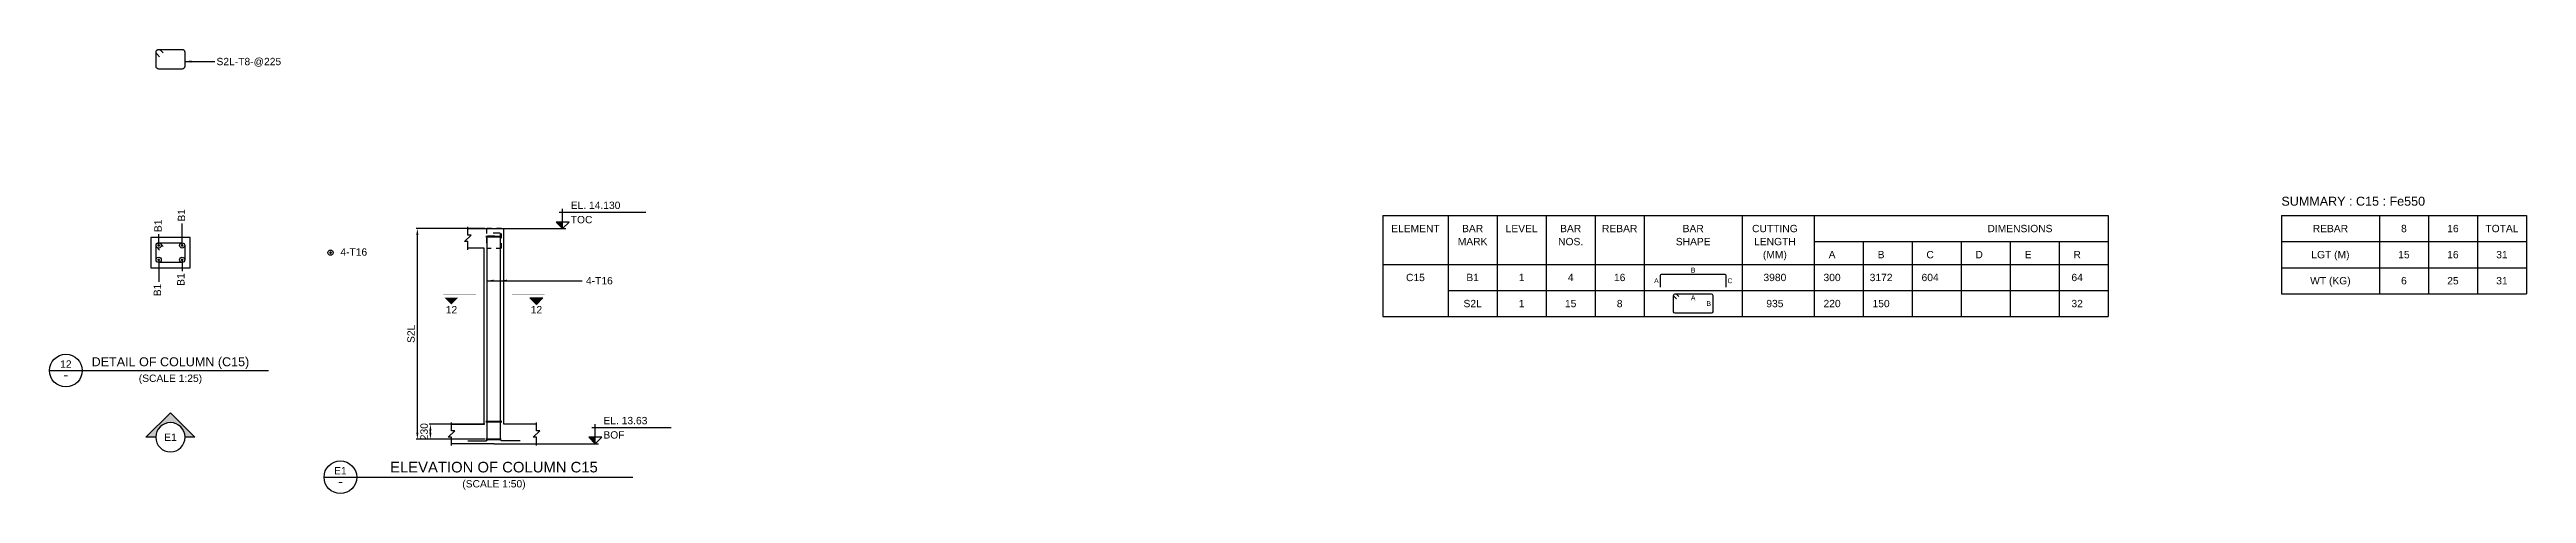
# Model space of a CAD drawing. Header units: inches. Extents: x -14290 to 92310, y -1525 to 237772.
# Drawn here: x -13600 to 62200, y 191767 to 205382 of the extents above; entities that cross this region are included whole.
import ezdxf
from ezdxf.enums import TextEntityAlignment as Align

# ---------------------------------------------------------------- set-up
doc = ezdxf.new("R2010")
doc.units = ezdxf.units.IN
doc.header["$MEASUREMENT"] = 0
doc.linetypes.add('SCHidden', pattern=[1000, 500, -500])
for name, color, linetype in [('colSectionMarkLayer', 5, 'Continuous'), ('Concrete Line', 2, 'Continuous'), ('Dim', 31, 'Continuous'), ('Hatch', 25, 'Continuous'), ('Labels', 4, 'Continuous'), ('Link', 225, 'Continuous'), ('Reinforcement', 130, 'Continuous'), ('Schedule Border', 60, 'Continuous'), ('Schedule Header', 4, 'Continuous'), ('Text', 31, 'Continuous'), ('Text_Scale', 31, 'Continuous')]:
    doc.layers.add(name, color=color, linetype=linetype)
doc.styles.add('SC-BBS1', font='SansSerif')
doc.styles.add('SC-COL2', font='sanss___.ttf')
doc.styles.get("Standard").update_dxf_attribs({"font": 'txt.shx'})
doc.dimstyles.new('ColumnSch', dxfattribs={"dimtxt": 225, "dimasz": 200, "dimexe": 38, "dimexo": 38, "dimgap": 80, "dimtad": 1, "dimtoh": 1, "dimdec": 0, "dimzin": 0, "dimdsep": 46, "dimtxsty": 'SC-BBS1', "dimcen": 0.09, "dimclrd": 8, "dimclre": 8, "dimclrt": 31, "dimadec": 0, "dimazin": 0, "dimtfac": 1, "dimtdec": 0, "dimtix": 1, "dimtofl": 0, "dimtmove": 0, "dimatfit": 3, "dimfxl": 1, "dimtolj": 1, "dimtzin": 0, "dimarcsym": 0})
doc.dimstyles.get("Standard").update_dxf_attribs({"dimtxt": 0.18, "dimasz": 200, "dimexe": 0.18, "dimexo": 0.0625, "dimgap": 0.09, "dimtad": 0, "dimtih": 1, "dimtoh": 1, "dimdec": 4, "dimzin": 0, "dimdsep": 46, "dimtxsty": 'Standard', "dimcen": 0.09, "dimadec": 0, "dimazin": 0, "dimtfac": 1, "dimtdec": 4, "dimtofl": 0, "dimtmove": 0, "dimatfit": 3, "dimfxl": 1, "dimtolj": 1, "dimtzin": 0, "dimarcsym": 0})

msp = doc.modelspace()

# ---------------------------------------------------------------- texts
at = {"layer": 'colSectionMarkLayer', "style": 'SC-BBS1'}
for p in [(-1300, 197517), (1300, 197517)]:
    msp.add_text('12', height=225, dxfattribs=at).set_placement(p, align=Align.TOP_CENTER)
at = {"layer": 'Dim', "style": 'SC-COL2'}
for p in [(-10282, 199784), (-9562, 200104)]:
    msp.add_text('B1', height=225, rotation=90, dxfattribs=at).set_placement(p, align=Align.MIDDLE_LEFT)
at = {"layer": 'Dim', "style": 'SC-BBS1'}
for s, p in [('B', (36700, 198617)), ('A', (35575, 198292)), ('A', (36700, 197767)), ('C', (37825, 198292)), ('B', (37175, 197592))]:
    msp.add_text(s, height=150, dxfattribs=at).set_placement(p, align=Align.MIDDLE_CENTER)
at = {"layer": 'Dim', "style": 'SC-COL2'}
for p in [(-10302, 198200), (-9582, 198520)]:
    msp.add_text('B1', height=225, rotation=90, dxfattribs=at).set_placement(p, align=Align.MIDDLE_RIGHT)
at = {"layer": 'Labels', "style": 'SC-BBS1'}
for s, height, p in [('12', 225, (-13100, 195557)), ('DETAIL OF COLUMN (C15)', 275, (-9900, 195587)), ('E1', 225, (-4700, 192287)), ('ELEVATION OF COLUMN C15', 325, (0, 192317))]:
    msp.add_text(s, height=height, dxfattribs=at).set_placement(p, align=Align.BOTTOM_CENTER)
for s, height, p in [('-', 325, (-13100, 195412)), ('E1', 225, (-9900, 193492)), ('-', 325, (-4700, 192142))]:
    msp.add_text(s, height=height, dxfattribs=at).set_placement(p, align=Align.MIDDLE_CENTER)
at = {"layer": 'Schedule Header', "style": 'SC-BBS1'}
msp.add_text('SUMMARY : C15 : Fe550', height=275, dxfattribs=at).set_placement((54700, 200592))
for s, p in [('ELEMENT', (28200, 199892)), ('MARK', (29950, 199492)), ('BAR', (29950, 199892)), ('LEVEL', (31450, 199892)), ('NOS.', (32950, 199492)), ('BAR', (32950, 199892)), ('REBAR', (34450, 199892)), ('SHAPE', (36700, 199492)), ('BAR', (36700, 199892)), ('CUTTING', (39200, 199892)), ('LENGTH', (39200, 199492)), ('DIMENSIONS', (46700, 199892)), ('REBAR', (56200, 199892)), ('8', (58450, 199892)), ('16', (59950, 199892)), ('TOTAL', (61450, 199892)), ('(MM)', (39200, 199092)), ('A', (40950, 199092)), ('B', (42450, 199092)), ('C', (43950, 199092)), ('D', (45450, 199092)), ('E', (46950, 199092)), ('R', (48450, 199092)), ('LGT (M)', (56200, 199092)), ('WT (KG)', (56200, 198292))]:
    msp.add_text(s, height=225, dxfattribs=at).set_placement(p, align=Align.MIDDLE_CENTER)
at = {"layer": 'Text', "style": 'SC-BBS1'}
for s, p in [('S2L-T8-@225', (-8490, 205012)), ('4-T16', (-4700, 199172))]:
    msp.add_text(s, height=225, dxfattribs=at).set_placement(p, align=Align.MIDDLE_LEFT)
for s, p in [('TOC', (2350, 200052)), ('EL. 14.130', (2350, 200492)), ('EL. 13.63', (3350, 193892)), ('BOF', (3350, 193452))]:
    msp.add_text(s, height=225, dxfattribs=at).set_placement(p)
for s, p in [('15', (58450, 199092)), ('16', (59950, 199092)), ('31', (61450, 199092)), ('C15', (28200, 198392)), ('B1', (29950, 198392)), ('1', (31450, 198392)), ('4', (32950, 198392)), ('16', (34450, 198392)), ('3980', (39200, 198392)), ('300', (40950, 198392)), ('3172', (42450, 198392)), ('604', (43950, 198392)), ('64', (48450, 198392)), ('6', (58450, 198292)), ('25', (59950, 198292)), ('31', (61450, 198292)), ('S2L', (29950, 197592)), ('1', (31450, 197592)), ('15', (32950, 197592)), ('8', (34450, 197592)), ('935', (39200, 197592)), ('220', (40950, 197592)), ('150', (42450, 197592)), ('32', (48450, 197592))]:
    msp.add_text(s, height=225, dxfattribs=at).set_placement(p, align=Align.MIDDLE_CENTER)
msp.add_text('(SCALE 1:25)', height=225, dxfattribs=at).set_placement((-9900, 195122), align=Align.BOTTOM_CENTER)
at = {"layer": 'Text', "insert": (2816.5, 198404.5), "char_height": 225, "attachment_point": 1, "style": 'SC-BBS1'}
msp.add_mtext('4-T16', dxfattribs=at)
at = {"layer": 'Text_Scale', "style": 'SC-BBS1'}
msp.add_text('(SCALE 1:50)', height=225, dxfattribs=at).set_placement((0, 191887), align=Align.BOTTOM_CENTER)

# ---------------------------------------------------------------- blocks, each defined once
blk = doc.blocks.new('*D43')
at = {"color": 8, "linetype": 'ByBlock', "lineweight": -2}
for p, q in [((-282, 199892), (-2382, 199892)), ((-2344, 193636), (-2344, 199692)), ((-282, 193436), (-2382, 193436))]:
    blk.add_line(p, q, dxfattribs=at)
at = {"color": 8}
for points in [[(-2344, 199892), (-2311, 199692), (-2377, 199692)], [(-2344, 193436), (-2377, 193636), (-2311, 193636)]]:
    blk.add_solid(points, dxfattribs=at)
at = {"layer": 'DEFPOINTS', "color": 31}
for p in [(-244, 199892), (-2344, 193436), (-244, 193436)]:
    blk.add_point(p, dxfattribs=at)
at = {"color": 31, "insert": (-2536, 196664), "char_height": 225, "attachment_point": 5, "rotation": 90, "style": 'SC-BBS1'}
blk.add_mtext('\\A1;S2L', dxfattribs=at)
blk = doc.blocks.new('*D44')
at = {"color": 8, "linetype": 'ByBlock', "lineweight": -2}
for p, q in [((-282, 193892), (-1982, 193892)), ((-282, 193436), (-1982, 193436)), ((-1944, 193636), (-1944, 193692))]:
    blk.add_line(p, q, dxfattribs=at)
at = {"color": 8}
for points in [[(-1944, 193892), (-1911, 193692), (-1977, 193692)], [(-1944, 193436), (-1977, 193636), (-1911, 193636)]]:
    blk.add_solid(points, dxfattribs=at)
at = {"layer": 'DEFPOINTS', "color": 31}
for p in [(-1944, 193436), (-244, 193892), (-244, 193436)]:
    blk.add_point(p, dxfattribs=at)
at = {"color": 31, "insert": (-2136, 193664), "char_height": 225, "attachment_point": 5, "rotation": 90, "style": 'SC-BBS1'}
blk.add_mtext('\\A1;230', dxfattribs=at)

# ---------------------------------------------------------------- dimensions: what is measured, and where the dimension line sits
at = {"layer": 'Dim', "lineweight": 50}
for p2, distance, text, picture, middle in [((-244, 199892), 2100, 'S2L', '*D43', (-2344, 196664)), ((-244, 193892), 1700, '230', '*D44', (-1944, 193664))]:
    dim = msp.add_aligned_dim(p1=(-244, 193436), p2=p2, distance=distance, text=text, dimstyle='ColumnSch', dxfattribs=at)
    dim.commit()
    dim.dimension.update_dxf_attribs({"geometry": picture, "text_midpoint": middle})

# ---------------------------------------------------------------- hatches: boundary and pattern name
at = {"layer": 'Hatch'}
for points in [[(2100, 199892), (2100, 200092), (1900, 200092)], [(-1500, 197767), (-1300, 197567), (-1100, 197767), (-1500, 197767)], [(1500, 197767), (1300, 197567), (1100, 197767), (1500, 197767)], [(3100, 193292), (3100, 193492), (2900, 193492)]]:
    msp.add_hatch(color=256, dxfattribs=at).paths.add_polyline_path(points, flags=0)
h = msp.add_hatch(color=256, dxfattribs=at)
edge = h.paths.add_edge_path(flags=16)
edge.add_line((-10350, 193492), (-10650, 193492))
edge.add_line((-10650, 193492), (-9900, 194242))
edge.add_line((-9900, 194242), (-9150, 193492))
edge.add_line((-9150, 193492), (-9450, 193492))
edge.add_arc((-9900, 193492), 450, 0, 180)

# ---------------------------------------------------------------- linework, layer by layer
at = {"lineweight": 50}
for p, q in [((-244, 199652), (244, 199652)), ((-244, 193972), (244, 193972)), ((-244, 193436), (220, 193436))]:
    msp.add_line(p, q, dxfattribs=at)
at = {"layer": 'colSectionMarkLayer'}
for p, q in [((2000, 200392), (4650, 200392)), ((2100, 199892), (2100, 200492)), ((300, 199892), (2200, 199892)), ((-13600, 195537), (-6900, 195537)), ((1300, 193292), (3200, 193292)), ((3000, 193792), (5425, 193792)), ((3100, 193292), (3100, 193892)), ((-5200, 192267), (4250, 192267))]:
    msp.add_line(p, q, dxfattribs=at)
for points in [[(2100, 199892), (2300, 200092), (1900, 200092)], [(3100, 193292), (3300, 193492), (2900, 193492)]]:
    msp.add_lwpolyline(points, close=True, dxfattribs=at)
at = {"layer": 'colSectionMarkLayer', "const_width": 5}
for points in [[(-550, 197867), (-1550, 197867)], [(550, 197867), (1550, 197867)], [(-1500, 197767), (-1300, 197567), (-1100, 197767), (-1500, 197767)]]:
    msp.add_lwpolyline(points, dxfattribs=at)
at = {"layer": 'colSectionMarkLayer'}
msp.add_lwpolyline([(1500, 197767), (1300, 197567), (1100, 197767), (1500, 197767)], dxfattribs=at)
msp.add_lwpolyline([(-10350, 193492), (-10650, 193492), (-9900, 194242), (-9150, 193492), (-9450, 193492, 1), (-10350, 193492, 1), (-9450, 193492)], format="xyb", dxfattribs=at)
for centre in [(-13100, 195537), (-4700, 192267)]:
    msp.add_circle(centre, 500, dxfattribs=at)
at = {"layer": 'Concrete Line'}
for p, q in [((-800, 199892), (300, 199892)), ((300, 193892), (300, 199892)), ((-300, 199292), (-800, 199292)), ((-300, 193892), (-300, 199292)), ((-1300, 193892), (-300, 193892)), ((0, 193292), (-1300, 193292)), ((0, 193292), (1300, 193292)), ((1300, 193892), (300, 193892)), ((1300, 193892), (300, 193892))]:
    msp.add_line(p, q, dxfattribs=at)
msp.add_lwpolyline([(-10500, 198692), (-9300, 198692), (-9300, 198692), (-9300, 199612), (-9300, 199612), (-10500, 199612), (-10500, 199612), (-10500, 198692)], close=True, dxfattribs=at)
for points in [[(-800, 199242), (-800, 199492), (-900, 199492), (-700, 199692), (-800, 199692), (-800, 199942)], [(-1300, 193242), (-1300, 193492), (-1400, 193492), (-1200, 193692), (-1300, 193692), (-1300, 193942)], [(1300, 193242), (1300, 193492), (1200, 193492), (1400, 193692), (1300, 193692), (1300, 193942)]]:
    msp.add_lwpolyline(points, dxfattribs=at)
at = {"layer": 'Concrete Line', "linetype": 'SCHidden', "ltscale": 0.3}
msp.add_lwpolyline([(-230, 199892), (-230, 199292), (230, 199292), (230, 199892)], close=True, dxfattribs=at)
at = {"layer": 'Dim', "color": 8}
for p, q in [((-10260, 199404), (-10260, 199724)), ((-9540, 199404), (-9540, 200044)), ((-10260, 198900), (-10260, 198260)), ((-9540, 198900), (-9540, 198580))]:
    msp.add_line(p, q, dxfattribs=at)
at = {"layer": 'Link'}
for points in [[(-10231.7, 205160.6), (-10316.6, 205245.4, -0.668178), (-10260, 205382), (-9540, 205382, -0.4142136), (-9460, 205302), (-9460, 204862, -0.4142136), (-9540, 204782), (-10260, 204782, -0.4142136), (-10340, 204862), (-10340, 205302, -0.6681793), (-10203.4, 205358.6), (-10118.6, 205273.7)], [(-10231.7, 199230.6), (-10316.6, 199315.4, -0.668178), (-10260, 199452), (-9540, 199452, -0.4142136), (-9460, 199372), (-9460, 198932, -0.4142136), (-9540, 198852), (-10260, 198852, -0.4142136), (-10340, 198932), (-10340, 199372, -0.6681793), (-10203.4, 199428.6), (-10118.6, 199343.7)]]:
    msp.add_lwpolyline(points, format="xyb", dxfattribs=at)
at = {"layer": 'Reinforcement', "color": 130, "const_width": 40}
for points in [[(-10280, 199372, 1), (-10240, 199372, 1)], [(-9560, 199372, 1), (-9520, 199372, 1)], [(-10280, 198932, 1), (-10240, 198932, 1)], [(-9560, 198932, 1), (-9520, 198932, 1)], [(-5020, 199152, 1), (-4980, 199152, 1)]]:
    msp.add_lwpolyline(points, format="xyb", close=True, dxfattribs=at)
at = {"layer": 'Reinforcement'}
for points in [[(-804, 193388), (-234, 193388, 0.4142136), (-204, 193418), (-204, 199638, -0.4142136), (-174, 199668), (26, 199668)], [(804, 193388), (234, 193388, -0.4142136), (204, 193418), (204, 199718, 0.4142136), (174, 199748), (-26, 199748)], [(35700, 198092), (35700, 198442, -0.5), (35750, 198492), (37650, 198492, -0.5), (37700, 198442), (37700, 198092)], [(36185.4, 197735.9), (36114.6, 197806.6, -0.1989124), (36100, 197842, -0.4142046), (36150, 197892, -0.1989044), (36185.4, 197877.4), (36256.1, 197806.6)]]:
    msp.add_lwpolyline(points, format="xyb", dxfattribs=at)
msp.add_lwpolyline([(36100, 197842, -0.4142046), (36150, 197892), (37250, 197892, -0.4142046), (37300, 197842), (37300, 197342, -0.4142046), (37250, 197292), (36150, 197292, -0.4142046), (36100, 197342)], format="xyb", close=True, dxfattribs=at)
at = {"layer": 'Reinforcement', "color": 130}
for centre in [(-10260, 199372), (-9540, 199372), (-10260, 198932), (-9540, 198932), (-5000, 199152)]:
    msp.add_circle(centre, 80, dxfattribs=at)
at = {"layer": 'Schedule Border'}
for p, q in [((27200, 200292), (49400, 200292)), ((27200, 200292), (27200, 197192)), ((29200, 200292), (29200, 197192)), ((30700, 200292), (30700, 197192)), ((32200, 200292), (32200, 197192)), ((33700, 200292), (33700, 197192)), ((35200, 200292), (35200, 197192)), ((38200, 200292), (38200, 197192)), ((40400, 200292), (40400, 197192)), ((49400, 200292), (49400, 197192)), ((54700, 200292), (62200, 200292)), ((54700, 200292), (54700, 197892)), ((57700, 200292), (57700, 197892)), ((59200, 200292), (59200, 197892)), ((60700, 200292), (60700, 197892)), ((62200, 200292), (62200, 197892)), ((40400, 199492), (49400, 199492)), ((41900, 199492), (41900, 197192)), ((43400, 199492), (43400, 197192)), ((44900, 199492), (44900, 197192)), ((46400, 199492), (46400, 197192)), ((47900, 199492), (47900, 197192)), ((54700, 199492), (62200, 199492)), ((27200, 198792), (49400, 198792)), ((54700, 198692), (62200, 198692)), ((29200, 197992), (49400, 197992)), ((54700, 197892), (62200, 197892)), ((27200, 197192), (49400, 197192)), ((29200, 197192), (49400, 197192))]:
    msp.add_line(p, q, dxfattribs=at)

msp.set_redraw_order([(e.dxf.handle, doc.entitydb.next_handle()) for e in msp.query("TEXT MTEXT ATTDEF DIMENSION ARC_DIMENSION")])  # texts and dimensions are drawn at this point

# ---------------------------------------------------------------- leaders
at = {"layer": 'Dim', "color": 8}
for points in [[(-9460, 205012), (-8540, 205012)], [(-204, 198292), (2704, 198292)], [(204, 198292), (2704, 198292)]]:
    msp.add_leader(points, dimstyle='Standard', dxfattribs=at)

doc.saveas('drawing.dxf')
